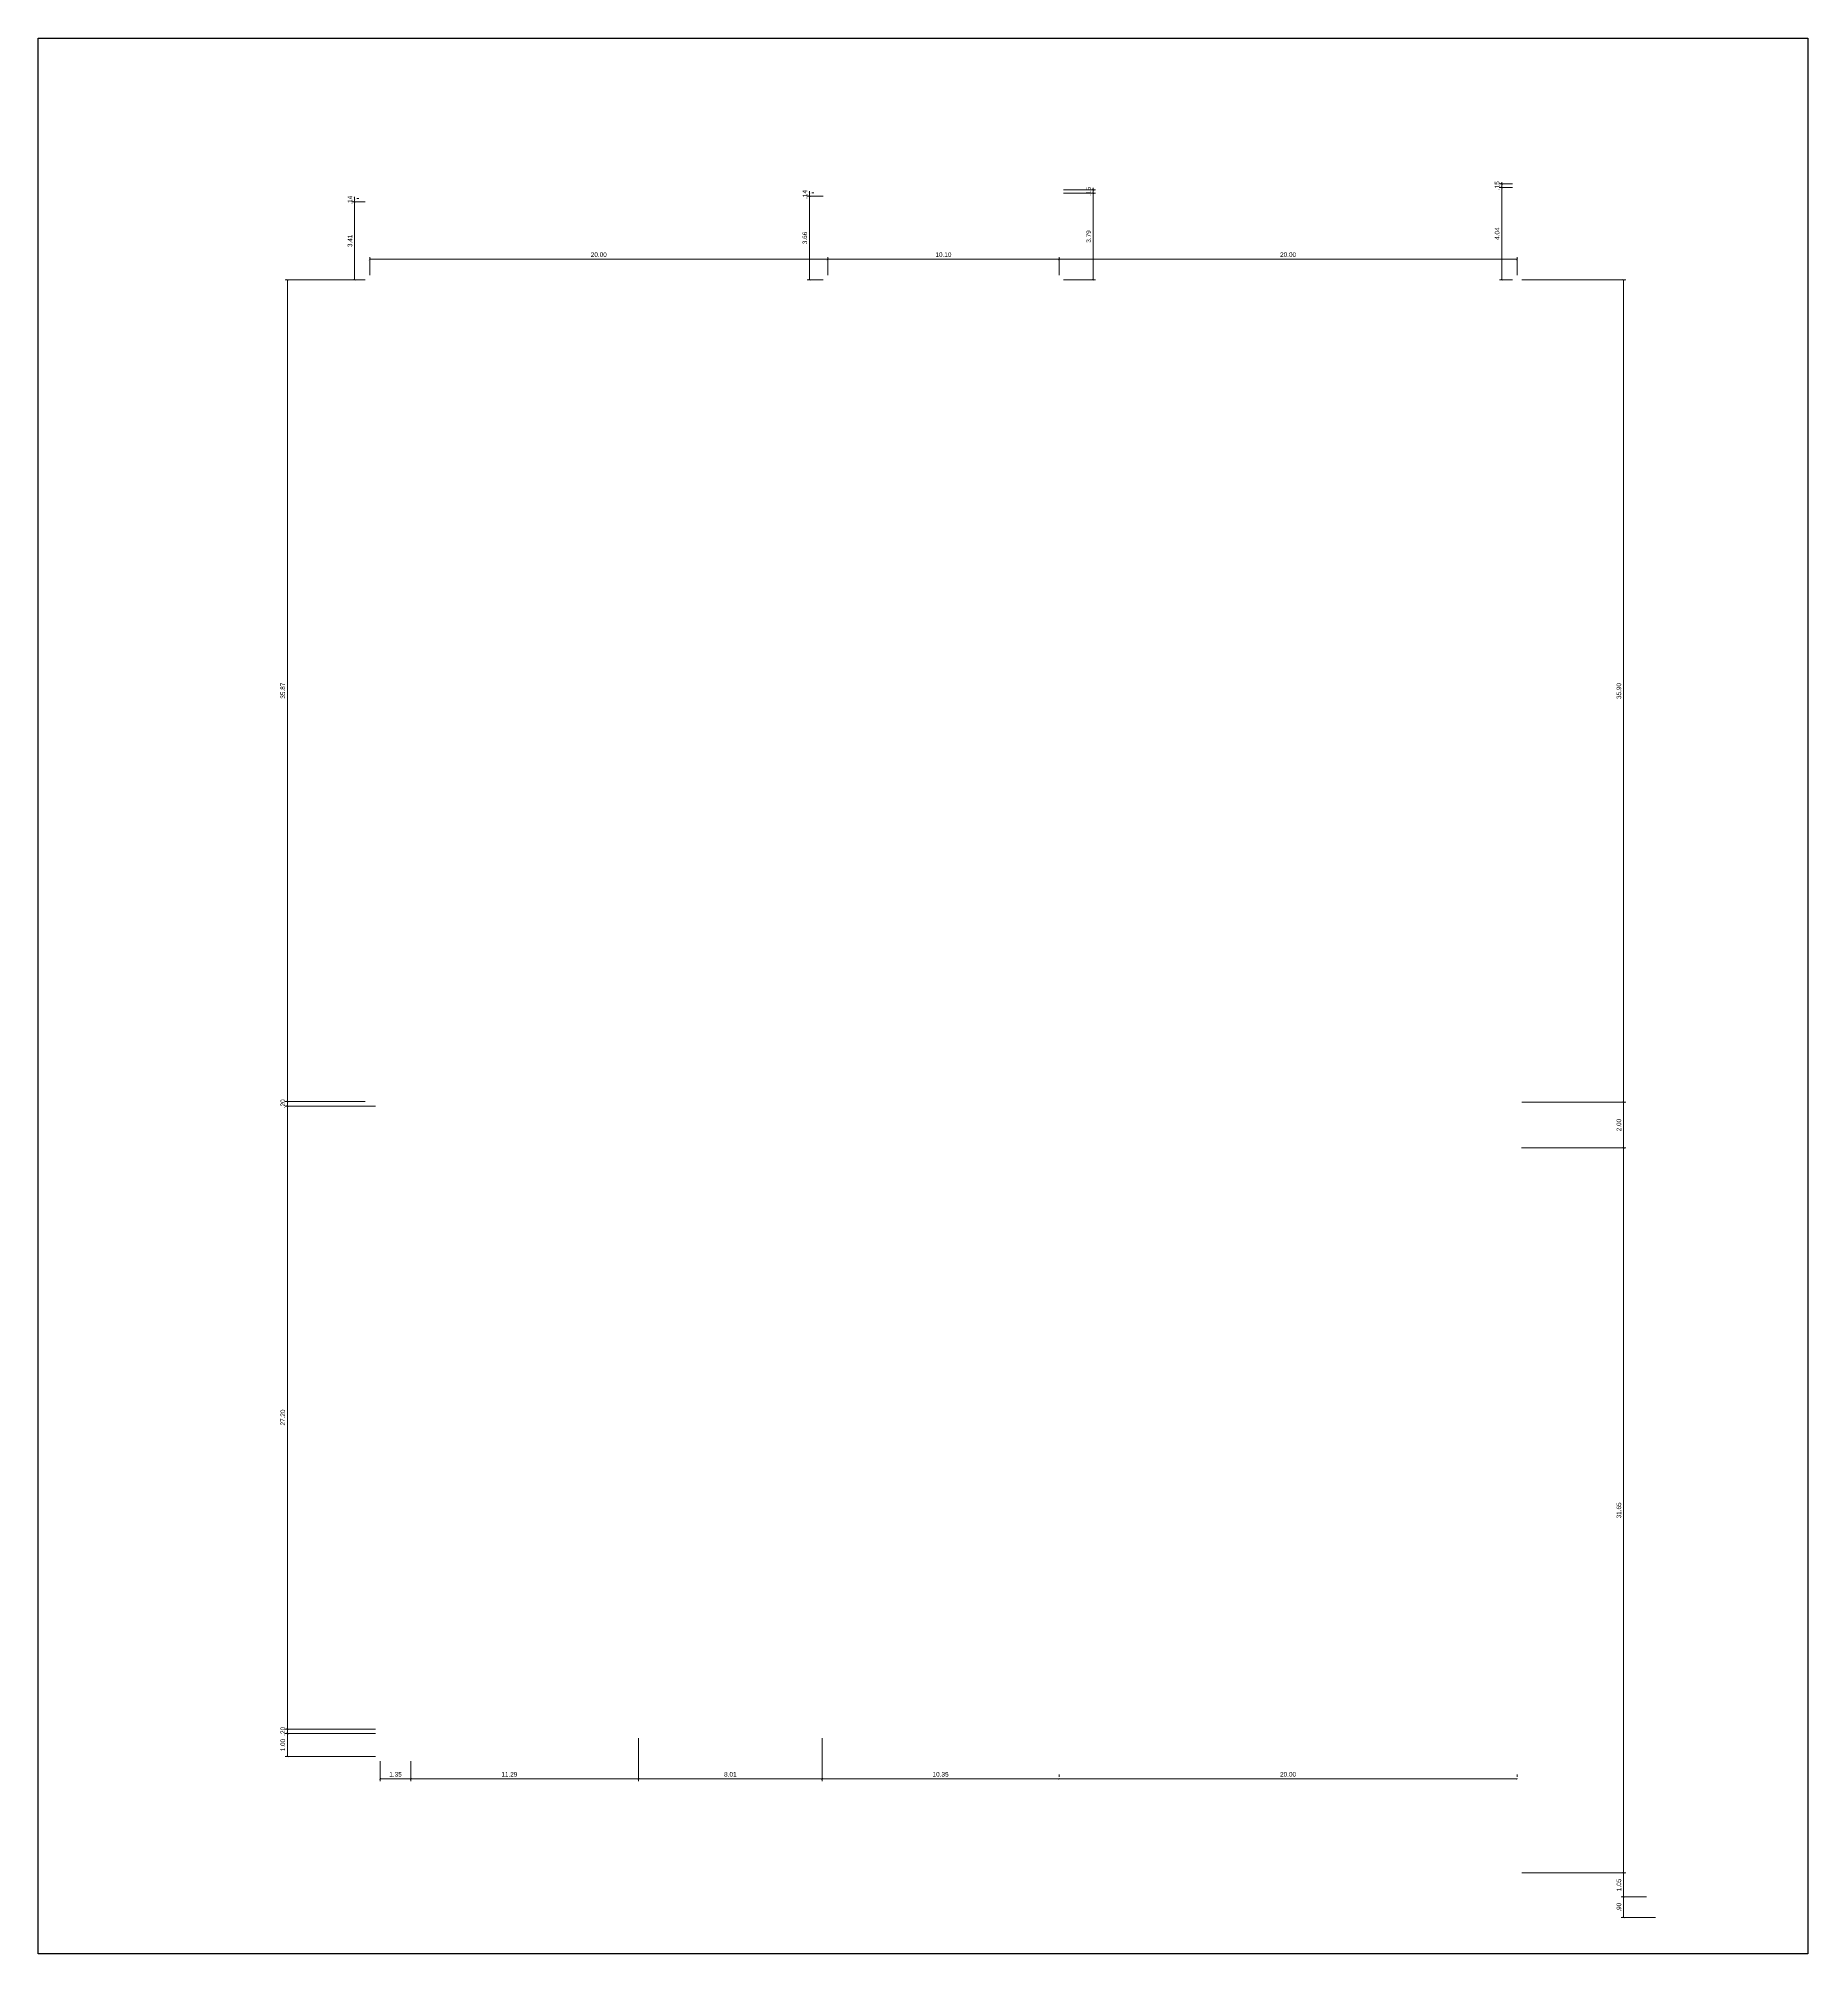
# Model space of a CAD drawing. Header units: metres. Extents: x 2394 to 3264, y 364 to 634.
# Drawn here: x 2492.1 to 2569.3, y 390.2 to 473.9 of the extents above; entities that cross this region are included whole.
import ezdxf

# ---------------------------------------------------------------- set-up
doc = ezdxf.new("R2010")
doc.units = ezdxf.units.M
doc.header["$LTSCALE"] = 5
doc.header["$MEASUREMENT"] = 0
doc.layers.add('2prancha', color=4, linetype='Continuous', lineweight=18)
doc.layers.add('COTA 1 100', color=2, linetype='Continuous')
doc.styles.add('Luana', font='arial.ttf')
doc.dimstyles.new('arial100', dxfattribs={"dimtxt": 0.2, "dimasz": 0.08, "dimexe": 0.1, "dimexo": 0.2, "dimgap": 0.1, "dimtad": 1, "dimzin": 4, "dimdsep": 46, "dimtxsty": 'Luana', "dimblk": 'ARCHTICK', "dimcen": 0, "dimclrd": 7, "dimclre": 7, "dimclrt": 256, "dimadec": 0, "dimazin": 0, "dimtfac": 1, "dimtix": 1, "dimtmove": 0, "dimatfit": 3, "dimldrblk": 'CLOSEDBLANK', "dimfxl": 0, "dimlwd": 5, "dimlwe": 5, "dimarcsym": 0})

# ---------------------------------------------------------------- blocks, each defined once
blk = doc.blocks.new('_ArchTick')
at = {"color": 0, "linetype": 'ByBlock', "const_width": 0.15}
blk.add_lwpolyline([(-0.5, -0.5), (0.5, 0.5)], dxfattribs=at)
blk = doc.blocks.new('*D35')
at = {"layer": 'COTA 1 100', "color": 7, "lineweight": 5}
for p, q in [((2506.547, 463.505), (2506.547, 464.303)), ((2506.547, 464.203), (2526.547, 464.203)), ((2526.547, 463.505), (2526.547, 464.303))]:
    blk.add_line(p, q, dxfattribs=at)
at = {"layer": 'Defpoints', "color": 0}
for p in [(2526.547, 464.203), (2506.547, 463.305), (2526.547, 463.305)]:
    blk.add_point(p, dxfattribs=at)
at = {"layer": 'COTA 1 100', "color": 7, "lineweight": 5, "xscale": 0.08, "yscale": 0.08, "zscale": 0.08, "rotation": 180}
blk.add_blockref('_ArchTick', (2506.547, 464.203), dxfattribs=at)
at = {"layer": 'COTA 1 100', "color": 7, "lineweight": 5, "xscale": 0.08, "yscale": 0.08, "zscale": 0.08}
blk.add_blockref('_ArchTick', (2526.547, 464.203), dxfattribs=at)
at = {"layer": 'COTA 1 100', "insert": (2516.547, 464.405), "char_height": 0.2, "attachment_point": 5, "style": 'Luana'}
blk.add_mtext('20.00', dxfattribs=at)
blk = doc.blocks.new('_ClosedBlank')
at = {"layer": '2prancha', "color": 0, "lineweight": -2}
for p, q in [((-1, 0.2), (0, 0)), ((-1, 0.2), (-1, -0.2)), ((0, 0), (-1, -0.2))]:
    blk.add_line(p, q, dxfattribs=at)
blk = doc.blocks.new('*D36')
at = {"layer": 'COTA 1 100', "color": 7, "lineweight": 5}
for p, q in [((2526.547, 463.505), (2526.547, 464.303)), ((2526.547, 464.203), (2536.647, 464.203)), ((2536.647, 463.505), (2536.647, 464.303))]:
    blk.add_line(p, q, dxfattribs=at)
at = {"layer": 'Defpoints', "color": 0}
for p in [(2536.647, 464.203), (2526.547, 463.305), (2536.647, 463.305)]:
    blk.add_point(p, dxfattribs=at)
at = {"layer": 'COTA 1 100', "color": 7, "lineweight": 5, "xscale": 0.08, "yscale": 0.08, "zscale": 0.08, "rotation": 180}
blk.add_blockref('_ArchTick', (2526.547, 464.203), dxfattribs=at)
at = {"layer": 'COTA 1 100', "color": 7, "lineweight": 5, "xscale": 0.08, "yscale": 0.08, "zscale": 0.08}
blk.add_blockref('_ArchTick', (2536.647, 464.203), dxfattribs=at)
at = {"layer": 'COTA 1 100', "insert": (2531.597, 464.405), "char_height": 0.2, "attachment_point": 5, "style": 'Luana'}
blk.add_mtext('10.10', dxfattribs=at)
blk = doc.blocks.new('*D37')
at = {"layer": 'COTA 1 100', "color": 7, "lineweight": 5}
for p, q in [((2536.647, 463.505), (2536.647, 464.303)), ((2536.647, 464.203), (2556.647, 464.203)), ((2556.647, 463.505), (2556.647, 464.303))]:
    blk.add_line(p, q, dxfattribs=at)
at = {"layer": 'Defpoints', "color": 0}
for p in [(2556.647, 464.203), (2536.647, 463.305), (2556.647, 463.305)]:
    blk.add_point(p, dxfattribs=at)
at = {"layer": 'COTA 1 100', "color": 7, "lineweight": 5, "xscale": 0.08, "yscale": 0.08, "zscale": 0.08, "rotation": 180}
blk.add_blockref('_ArchTick', (2536.647, 464.203), dxfattribs=at)
at = {"layer": 'COTA 1 100', "color": 7, "lineweight": 5, "xscale": 0.08, "yscale": 0.08, "zscale": 0.08}
blk.add_blockref('_ArchTick', (2556.647, 464.203), dxfattribs=at)
at = {"layer": 'COTA 1 100', "insert": (2546.647, 464.405), "char_height": 0.2, "attachment_point": 5, "style": 'Luana'}
blk.add_mtext('20.00', dxfattribs=at)
blk = doc.blocks.new('*D38')
at = {"layer": 'COTA 1 100', "color": 7, "lineweight": 5}
for p, q in [((2506.347, 463.305), (2502.851, 463.305)), ((2502.951, 463.305), (2502.951, 427.435)), ((2506.347, 427.435), (2502.851, 427.435))]:
    blk.add_line(p, q, dxfattribs=at)
at = {"layer": 'Defpoints', "color": 0}
for p in [(2506.547, 463.305), (2502.951, 427.435), (2506.547, 427.435)]:
    blk.add_point(p, dxfattribs=at)
at = {"layer": 'COTA 1 100', "color": 7, "lineweight": 5, "xscale": 0.08, "yscale": 0.08, "zscale": 0.08}
for p, rotation in [((2502.951, 463.305), 90), ((2502.951, 427.435), 270)]:
    blk.add_blockref('_ArchTick', p, dxfattribs=dict(at, rotation=rotation))
at = {"layer": 'COTA 1 100', "insert": (2502.749, 445.37), "char_height": 0.2, "attachment_point": 5, "rotation": 90, "style": 'Luana'}
blk.add_mtext('35.87', dxfattribs=at)
blk = doc.blocks.new('*D39')
at = {"layer": 'COTA 1 100', "color": 7, "lineweight": 5}
for p, q in [((2506.347, 427.435), (2502.851, 427.435)), ((2502.951, 427.435), (2502.951, 427.515)), ((2502.951, 427.435), (2502.951, 427.235)), ((2506.797, 427.235), (2502.851, 427.235)), ((2502.951, 427.235), (2502.951, 427.155))]:
    blk.add_line(p, q, dxfattribs=at)
at = {"layer": 'Defpoints', "color": 0}
for p in [(2506.547, 427.435), (2502.951, 427.235), (2506.997, 427.235)]:
    blk.add_point(p, dxfattribs=at)
at = {"layer": 'COTA 1 100', "color": 7, "lineweight": 5, "xscale": 0.08, "yscale": 0.08, "zscale": 0.08}
for p, rotation in [((2502.951, 427.435), 270), ((2502.951, 427.235), 90)]:
    blk.add_blockref('_ArchTick', p, dxfattribs=dict(at, rotation=rotation))
at = {"layer": 'COTA 1 100', "insert": (2502.749, 427.335), "char_height": 0.2, "attachment_point": 5, "rotation": 90, "style": 'Luana'}
blk.add_mtext('.20', dxfattribs=at)
blk = doc.blocks.new('*D40')
at = {"layer": 'COTA 1 100', "color": 7, "lineweight": 5}
for p, q in [((2506.797, 427.235), (2502.851, 427.235)), ((2502.951, 427.235), (2502.951, 400.035)), ((2506.797, 400.035), (2502.851, 400.035))]:
    blk.add_line(p, q, dxfattribs=at)
at = {"layer": 'Defpoints', "color": 0}
for p in [(2506.997, 427.235), (2502.951, 400.035), (2506.997, 400.035)]:
    blk.add_point(p, dxfattribs=at)
at = {"layer": 'COTA 1 100', "color": 7, "lineweight": 5, "xscale": 0.08, "yscale": 0.08, "zscale": 0.08}
for p, rotation in [((2502.951, 427.235), 90), ((2502.951, 400.035), 270)]:
    blk.add_blockref('_ArchTick', p, dxfattribs=dict(at, rotation=rotation))
at = {"layer": 'COTA 1 100', "insert": (2502.749, 413.635), "char_height": 0.2, "attachment_point": 5, "rotation": 90, "style": 'Luana'}
blk.add_mtext('27.20', dxfattribs=at)
blk = doc.blocks.new('*D41')
at = {"layer": 'COTA 1 100', "color": 7, "lineweight": 5}
for p, q in [((2506.797, 400.035), (2502.851, 400.035)), ((2506.797, 399.835), (2502.851, 399.835)), ((2502.951, 400.035), (2502.951, 400.115)), ((2502.951, 400.035), (2502.951, 399.835)), ((2502.951, 399.835), (2502.951, 399.755))]:
    blk.add_line(p, q, dxfattribs=at)
at = {"layer": 'Defpoints', "color": 0}
for p in [(2502.951, 399.835), (2506.997, 400.035), (2506.997, 399.835)]:
    blk.add_point(p, dxfattribs=at)
at = {"layer": 'COTA 1 100', "color": 7, "lineweight": 5, "xscale": 0.08, "yscale": 0.08, "zscale": 0.08}
for p, rotation in [((2502.951, 400.035), 270), ((2502.951, 399.835), 90)]:
    blk.add_blockref('_ArchTick', p, dxfattribs=dict(at, rotation=rotation))
at = {"layer": 'COTA 1 100', "insert": (2502.749, 399.935), "char_height": 0.2, "attachment_point": 5, "rotation": 90, "style": 'Luana'}
blk.add_mtext('.20', dxfattribs=at)
blk = doc.blocks.new('*D42')
at = {"layer": 'COTA 1 100', "color": 7, "lineweight": 5}
for p, q in [((2506.797, 399.835), (2502.851, 399.835)), ((2502.951, 399.835), (2502.951, 398.835)), ((2506.797, 398.835), (2502.851, 398.835))]:
    blk.add_line(p, q, dxfattribs=at)
at = {"layer": 'Defpoints', "color": 0}
for p in [(2506.997, 399.835), (2502.951, 398.835), (2506.997, 398.835)]:
    blk.add_point(p, dxfattribs=at)
at = {"layer": 'COTA 1 100', "color": 7, "lineweight": 5, "xscale": 0.08, "yscale": 0.08, "zscale": 0.08}
for p, rotation in [((2502.951, 399.835), 90), ((2502.951, 398.835), 270)]:
    blk.add_blockref('_ArchTick', p, dxfattribs=dict(at, rotation=rotation))
at = {"layer": 'COTA 1 100', "insert": (2502.749, 399.335), "char_height": 0.2, "attachment_point": 5, "rotation": 90, "style": 'Luana'}
blk.add_mtext('1.00', dxfattribs=at)
blk = doc.blocks.new('*D43')
at = {"layer": 'COTA 1 100', "color": 7, "lineweight": 5}
for p, q in [((2506.997, 398.635), (2506.997, 397.754)), ((2508.347, 398.635), (2508.347, 397.754)), ((2508.347, 397.854), (2506.997, 397.854))]:
    blk.add_line(p, q, dxfattribs=at)
at = {"layer": 'Defpoints', "color": 0}
for p in [(2506.997, 398.835), (2508.347, 398.835), (2506.997, 397.854)]:
    blk.add_point(p, dxfattribs=at)
at = {"layer": 'COTA 1 100', "color": 7, "lineweight": 5, "xscale": 0.08, "yscale": 0.08, "zscale": 0.08, "rotation": 180}
blk.add_blockref('_ArchTick', (2506.997, 397.854), dxfattribs=at)
at = {"layer": 'COTA 1 100', "color": 7, "lineweight": 5, "xscale": 0.08, "yscale": 0.08, "zscale": 0.08}
blk.add_blockref('_ArchTick', (2508.347, 397.854), dxfattribs=at)
at = {"layer": 'COTA 1 100', "insert": (2507.672, 398.056), "char_height": 0.2, "attachment_point": 5, "style": 'Luana'}
blk.add_mtext('1.35', dxfattribs=at)
blk = doc.blocks.new('*D44')
at = {"layer": 'COTA 1 100', "color": 7, "lineweight": 5}
for p, q in [((2518.287, 399.635), (2518.287, 397.754)), ((2506.997, 398.635), (2506.997, 397.754)), ((2506.997, 397.854), (2518.287, 397.854))]:
    blk.add_line(p, q, dxfattribs=at)
at = {"layer": 'Defpoints', "color": 0}
for p in [(2518.287, 399.835), (2506.997, 398.835), (2518.287, 397.854)]:
    blk.add_point(p, dxfattribs=at)
at = {"layer": 'COTA 1 100', "color": 7, "lineweight": 5, "xscale": 0.08, "yscale": 0.08, "zscale": 0.08, "rotation": 180}
blk.add_blockref('_ArchTick', (2506.997, 397.854), dxfattribs=at)
at = {"layer": 'COTA 1 100', "color": 7, "lineweight": 5, "xscale": 0.08, "yscale": 0.08, "zscale": 0.08}
blk.add_blockref('_ArchTick', (2518.287, 397.854), dxfattribs=at)
at = {"layer": 'COTA 1 100', "insert": (2512.642, 398.056), "char_height": 0.2, "attachment_point": 5, "style": 'Luana'}
blk.add_mtext('11.29', dxfattribs=at)
blk = doc.blocks.new('*D45')
at = {"layer": 'COTA 1 100', "color": 7, "lineweight": 5}
for p, q in [((2518.287, 399.635), (2518.287, 397.754)), ((2526.297, 399.635), (2526.297, 397.754)), ((2518.287, 397.854), (2526.297, 397.854))]:
    blk.add_line(p, q, dxfattribs=at)
at = {"layer": 'Defpoints', "color": 0}
for p in [(2518.287, 399.835), (2526.297, 399.835), (2526.297, 397.854)]:
    blk.add_point(p, dxfattribs=at)
at = {"layer": 'COTA 1 100', "color": 7, "lineweight": 5, "xscale": 0.08, "yscale": 0.08, "zscale": 0.08, "rotation": 180}
blk.add_blockref('_ArchTick', (2518.287, 397.854), dxfattribs=at)
at = {"layer": 'COTA 1 100', "color": 7, "lineweight": 5, "xscale": 0.08, "yscale": 0.08, "zscale": 0.08}
blk.add_blockref('_ArchTick', (2526.297, 397.854), dxfattribs=at)
at = {"layer": 'COTA 1 100', "insert": (2522.292, 398.056), "char_height": 0.2, "attachment_point": 5, "style": 'Luana'}
blk.add_mtext('8.01', dxfattribs=at)
blk = doc.blocks.new('*D46')
at = {"layer": 'COTA 1 100', "color": 7, "lineweight": 5}
for p, q in [((2526.297, 399.635), (2526.297, 397.754)), ((2526.297, 397.854), (2536.647, 397.854)), ((2536.647, 398.054), (2536.647, 397.954))]:
    blk.add_line(p, q, dxfattribs=at)
at = {"layer": 'Defpoints', "color": 0}
for p in [(2526.297, 399.835), (2536.647, 397.854), (2536.647, 397.854)]:
    blk.add_point(p, dxfattribs=at)
at = {"layer": 'COTA 1 100', "color": 7, "lineweight": 5, "xscale": 0.08, "yscale": 0.08, "zscale": 0.08, "rotation": 180}
blk.add_blockref('_ArchTick', (2526.297, 397.854), dxfattribs=at)
at = {"layer": 'COTA 1 100', "color": 7, "lineweight": 5, "xscale": 0.08, "yscale": 0.08, "zscale": 0.08}
blk.add_blockref('_ArchTick', (2536.647, 397.854), dxfattribs=at)
at = {"layer": 'COTA 1 100', "insert": (2531.472, 398.056), "char_height": 0.2, "attachment_point": 5, "style": 'Luana'}
blk.add_mtext('10.35', dxfattribs=at)
blk = doc.blocks.new('*D47')
at = {"layer": 'COTA 1 100', "color": 7, "lineweight": 5}
for p, q in [((2536.647, 398.054), (2536.647, 397.954)), ((2536.647, 397.854), (2556.647, 397.854)), ((2556.647, 398.054), (2556.647, 397.954))]:
    blk.add_line(p, q, dxfattribs=at)
at = {"layer": 'Defpoints', "color": 0}
for p in [(2536.647, 397.854), (2556.647, 397.854), (2556.647, 397.854)]:
    blk.add_point(p, dxfattribs=at)
at = {"layer": 'COTA 1 100', "color": 7, "lineweight": 5, "xscale": 0.08, "yscale": 0.08, "zscale": 0.08, "rotation": 180}
blk.add_blockref('_ArchTick', (2536.647, 397.854), dxfattribs=at)
at = {"layer": 'COTA 1 100', "color": 7, "lineweight": 5, "xscale": 0.08, "yscale": 0.08, "zscale": 0.08}
blk.add_blockref('_ArchTick', (2556.647, 397.854), dxfattribs=at)
at = {"layer": 'COTA 1 100', "insert": (2546.647, 398.056), "char_height": 0.2, "attachment_point": 5, "style": 'Luana'}
blk.add_mtext('20.00', dxfattribs=at)
blk = doc.blocks.new('*D48')
at = {"layer": 'COTA 1 100', "color": 7, "lineweight": 5}
for p, q in [((2556.847, 463.305), (2561.396, 463.305)), ((2561.296, 463.305), (2561.296, 427.405)), ((2556.847, 427.405), (2561.396, 427.405))]:
    blk.add_line(p, q, dxfattribs=at)
at = {"layer": 'Defpoints', "color": 0}
for p in [(2556.647, 463.305), (2556.647, 427.405), (2561.296, 427.405)]:
    blk.add_point(p, dxfattribs=at)
at = {"layer": 'COTA 1 100', "color": 7, "lineweight": 5, "xscale": 0.08, "yscale": 0.08, "zscale": 0.08}
for p, rotation in [((2561.296, 463.305), 90), ((2561.296, 427.405), 270)]:
    blk.add_blockref('_ArchTick', p, dxfattribs=dict(at, rotation=rotation))
at = {"layer": 'COTA 1 100', "insert": (2561.093, 445.355), "char_height": 0.2, "attachment_point": 5, "rotation": 90, "style": 'Luana'}
blk.add_mtext('35.90', dxfattribs=at)
blk = doc.blocks.new('*D49')
at = {"layer": 'COTA 1 100', "color": 7, "lineweight": 5}
for p, q in [((2556.847, 427.405), (2561.396, 427.405)), ((2561.296, 427.405), (2561.296, 425.405)), ((2556.842, 425.405), (2561.396, 425.405))]:
    blk.add_line(p, q, dxfattribs=at)
at = {"layer": 'Defpoints', "color": 0}
for p in [(2556.647, 427.405), (2556.642, 425.405), (2561.296, 425.405)]:
    blk.add_point(p, dxfattribs=at)
at = {"layer": 'COTA 1 100', "color": 7, "lineweight": 5, "xscale": 0.08, "yscale": 0.08, "zscale": 0.08}
for p, rotation in [((2561.296, 427.405), 90), ((2561.296, 425.405), 270)]:
    blk.add_blockref('_ArchTick', p, dxfattribs=dict(at, rotation=rotation))
at = {"layer": 'COTA 1 100', "insert": (2561.094, 426.405), "char_height": 0.2, "attachment_point": 5, "rotation": 90, "style": 'Luana'}
blk.add_mtext('2.00', dxfattribs=at)
blk = doc.blocks.new('*D50')
at = {"layer": 'COTA 1 100', "color": 7, "lineweight": 5}
for p, q in [((2556.842, 425.405), (2561.396, 425.405)), ((2561.296, 425.405), (2561.296, 393.755)), ((2556.847, 393.755), (2561.396, 393.755))]:
    blk.add_line(p, q, dxfattribs=at)
at = {"layer": 'Defpoints', "color": 0}
for p in [(2556.642, 425.405), (2556.647, 393.755), (2561.296, 393.755)]:
    blk.add_point(p, dxfattribs=at)
at = {"layer": 'COTA 1 100', "color": 7, "lineweight": 5, "xscale": 0.08, "yscale": 0.08, "zscale": 0.08}
for p, rotation in [((2561.296, 425.405), 90), ((2561.296, 393.755), 270)]:
    blk.add_blockref('_ArchTick', p, dxfattribs=dict(at, rotation=rotation))
at = {"layer": 'COTA 1 100', "insert": (2561.093, 409.58), "char_height": 0.2, "attachment_point": 5, "rotation": 90, "style": 'Luana'}
blk.add_mtext('31.65', dxfattribs=at)
blk = doc.blocks.new('*D51')
at = {"layer": 'COTA 1 100', "color": 7, "lineweight": 5}
for p, q in [((2556.847, 393.755), (2561.396, 393.755)), ((2561.296, 393.755), (2561.296, 392.705)), ((2562.297, 392.705), (2561.196, 392.705))]:
    blk.add_line(p, q, dxfattribs=at)
at = {"layer": 'Defpoints', "color": 0}
for p in [(2556.647, 393.755), (2561.296, 392.705), (2562.497, 392.705)]:
    blk.add_point(p, dxfattribs=at)
at = {"layer": 'COTA 1 100', "color": 7, "lineweight": 5, "xscale": 0.08, "yscale": 0.08, "zscale": 0.08}
for p, rotation in [((2561.296, 393.755), 90), ((2561.296, 392.705), 270)]:
    blk.add_blockref('_ArchTick', p, dxfattribs=dict(at, rotation=rotation))
at = {"layer": 'COTA 1 100', "insert": (2561.094, 393.23), "char_height": 0.2, "attachment_point": 5, "rotation": 90, "style": 'Luana'}
blk.add_mtext('1.05', dxfattribs=at)
blk = doc.blocks.new('*D52')
at = {"layer": 'COTA 1 100', "color": 7, "lineweight": 5}
for p, q in [((2562.297, 392.705), (2561.196, 392.705)), ((2561.296, 392.705), (2561.296, 391.805)), ((2562.697, 391.805), (2561.196, 391.805))]:
    blk.add_line(p, q, dxfattribs=at)
at = {"layer": 'Defpoints', "color": 0}
for p in [(2562.497, 392.705), (2561.296, 391.805), (2562.897, 391.805)]:
    blk.add_point(p, dxfattribs=at)
at = {"layer": 'COTA 1 100', "color": 7, "lineweight": 5, "xscale": 0.08, "yscale": 0.08, "zscale": 0.08}
for p, rotation in [((2561.296, 392.705), 90), ((2561.296, 391.805), 270)]:
    blk.add_blockref('_ArchTick', p, dxfattribs=dict(at, rotation=rotation))
at = {"layer": 'COTA 1 100', "insert": (2561.094, 392.255), "char_height": 0.2, "attachment_point": 5, "rotation": 90, "style": 'Luana'}
blk.add_mtext('.90', dxfattribs=at)
blk = doc.blocks.new('*D53')
at = {"layer": 'COTA 1 100', "color": 7, "lineweight": 5}
for p, q in [((2506.347, 466.714), (2505.784, 466.714)), ((2505.884, 463.305), (2505.884, 466.714)), ((2506.347, 463.305), (2505.784, 463.305))]:
    blk.add_line(p, q, dxfattribs=at)
at = {"layer": 'Defpoints', "color": 0}
for p in [(2505.884, 466.714), (2506.547, 466.714), (2506.547, 463.305)]:
    blk.add_point(p, dxfattribs=at)
at = {"layer": 'COTA 1 100', "color": 7, "lineweight": 5, "xscale": 0.08, "yscale": 0.08, "zscale": 0.08}
for p, rotation in [((2505.884, 466.714), 90), ((2505.884, 463.305), 270)]:
    blk.add_blockref('_ArchTick', p, dxfattribs=dict(at, rotation=rotation))
at = {"layer": 'COTA 1 100', "insert": (2505.682, 465.009), "char_height": 0.2, "attachment_point": 5, "rotation": 90, "style": 'Luana'}
blk.add_mtext('3.41', dxfattribs=at)
blk = doc.blocks.new('*D54')
at = {"layer": 'COTA 1 100', "color": 7, "lineweight": 5}
for p, q in [((2506.347, 466.714), (2505.784, 466.714)), ((2505.884, 466.856), (2505.884, 466.936)), ((2505.884, 466.714), (2505.884, 466.856)), ((2505.884, 466.714), (2505.884, 466.634)), ((2506.076, 466.856), (2505.984, 466.856))]:
    blk.add_line(p, q, dxfattribs=at)
at = {"layer": 'Defpoints', "color": 0}
for p in [(2505.876, 466.856), (2505.884, 466.856), (2506.547, 466.714)]:
    blk.add_point(p, dxfattribs=at)
at = {"layer": 'COTA 1 100', "color": 7, "lineweight": 5, "xscale": 0.08, "yscale": 0.08, "zscale": 0.08}
for p, rotation in [((2505.884, 466.856), 270), ((2505.884, 466.714), 90)]:
    blk.add_blockref('_ArchTick', p, dxfattribs=dict(at, rotation=rotation))
at = {"layer": 'COTA 1 100', "insert": (2505.684, 466.785), "char_height": 0.2, "attachment_point": 5, "rotation": 90, "style": 'Luana'}
blk.add_mtext('.14', dxfattribs=at)
blk = doc.blocks.new('*D55')
at = {"layer": 'COTA 1 100', "color": 7, "lineweight": 5}
for p, q in [((2526.347, 466.965), (2525.647, 466.965)), ((2525.747, 463.305), (2525.747, 466.965)), ((2526.347, 463.305), (2525.647, 463.305))]:
    blk.add_line(p, q, dxfattribs=at)
at = {"layer": 'Defpoints', "color": 0}
for p in [(2525.747, 466.965), (2526.547, 466.965), (2526.547, 463.305)]:
    blk.add_point(p, dxfattribs=at)
at = {"layer": 'COTA 1 100', "color": 7, "lineweight": 5, "xscale": 0.08, "yscale": 0.08, "zscale": 0.08}
for p, rotation in [((2525.747, 466.965), 90), ((2525.747, 463.305), 270)]:
    blk.add_blockref('_ArchTick', p, dxfattribs=dict(at, rotation=rotation))
at = {"layer": 'COTA 1 100', "insert": (2525.545, 465.135), "char_height": 0.2, "attachment_point": 5, "rotation": 90, "style": 'Luana'}
blk.add_mtext('3.66', dxfattribs=at)
blk = doc.blocks.new('*D56')
at = {"layer": 'COTA 1 100', "color": 7, "lineweight": 5}
for p, q in [((2526.347, 466.965), (2525.647, 466.965)), ((2525.747, 467.105), (2525.747, 467.185)), ((2525.747, 466.965), (2525.747, 467.105)), ((2525.747, 466.965), (2525.747, 466.885)), ((2525.934, 467.105), (2525.847, 467.105))]:
    blk.add_line(p, q, dxfattribs=at)
at = {"layer": 'Defpoints', "color": 0}
for p in [(2525.734, 467.105), (2525.747, 467.105), (2526.547, 466.965)]:
    blk.add_point(p, dxfattribs=at)
at = {"layer": 'COTA 1 100', "color": 7, "lineweight": 5, "xscale": 0.08, "yscale": 0.08, "zscale": 0.08}
for p, rotation in [((2525.747, 467.105), 270), ((2525.747, 466.965), 90)]:
    blk.add_blockref('_ArchTick', p, dxfattribs=dict(at, rotation=rotation))
at = {"layer": 'COTA 1 100', "insert": (2525.547, 467.035), "char_height": 0.2, "attachment_point": 5, "rotation": 90, "style": 'Luana'}
blk.add_mtext('.14', dxfattribs=at)
blk = doc.blocks.new('*D57')
at = {"layer": 'COTA 1 100', "color": 7, "lineweight": 5}
for p, q in [((2536.847, 467.092), (2538.236, 467.092)), ((2538.136, 463.305), (2538.136, 467.092)), ((2536.847, 463.305), (2538.236, 463.305))]:
    blk.add_line(p, q, dxfattribs=at)
at = {"layer": 'Defpoints', "color": 0}
for p in [(2536.647, 467.092), (2538.136, 467.092), (2536.647, 463.305)]:
    blk.add_point(p, dxfattribs=at)
at = {"layer": 'COTA 1 100', "color": 7, "lineweight": 5, "xscale": 0.08, "yscale": 0.08, "zscale": 0.08}
for p, rotation in [((2538.136, 467.092), 90), ((2538.136, 463.305), 270)]:
    blk.add_blockref('_ArchTick', p, dxfattribs=dict(at, rotation=rotation))
at = {"layer": 'COTA 1 100', "insert": (2537.934, 465.199), "char_height": 0.2, "attachment_point": 5, "rotation": 90, "style": 'Luana'}
blk.add_mtext('3.79', dxfattribs=at)
blk = doc.blocks.new('*D58')
at = {"layer": 'COTA 1 100', "color": 7, "lineweight": 5}
for p, q in [((2536.847, 467.243), (2538.236, 467.243)), ((2536.847, 467.092), (2538.236, 467.092)), ((2538.136, 467.243), (2538.136, 467.323)), ((2538.136, 467.092), (2538.136, 467.243)), ((2538.136, 467.092), (2538.136, 467.012))]:
    blk.add_line(p, q, dxfattribs=at)
at = {"layer": 'Defpoints', "color": 0}
for p in [(2536.647, 467.243), (2536.647, 467.092), (2538.136, 467.243)]:
    blk.add_point(p, dxfattribs=at)
at = {"layer": 'COTA 1 100', "color": 7, "lineweight": 5, "xscale": 0.08, "yscale": 0.08, "zscale": 0.08}
for p, rotation in [((2538.136, 467.243), 270), ((2538.136, 467.092), 90)]:
    blk.add_blockref('_ArchTick', p, dxfattribs=dict(at, rotation=rotation))
at = {"layer": 'COTA 1 100', "insert": (2537.934, 467.168), "char_height": 0.2, "attachment_point": 5, "rotation": 90, "style": 'Luana'}
blk.add_mtext('.15', dxfattribs=at)
blk = doc.blocks.new('*D59')
at = {"layer": 'COTA 1 100', "color": 7, "lineweight": 5}
for p, q in [((2556.447, 467.344), (2555.877, 467.344)), ((2555.977, 463.305), (2555.977, 467.344)), ((2556.447, 463.305), (2555.877, 463.305))]:
    blk.add_line(p, q, dxfattribs=at)
at = {"layer": 'Defpoints', "color": 0}
for p in [(2555.977, 467.344), (2556.647, 467.344), (2556.647, 463.305)]:
    blk.add_point(p, dxfattribs=at)
at = {"layer": 'COTA 1 100', "color": 7, "lineweight": 5, "xscale": 0.08, "yscale": 0.08, "zscale": 0.08}
for p, rotation in [((2555.977, 467.344), 90), ((2555.977, 463.305), 270)]:
    blk.add_blockref('_ArchTick', p, dxfattribs=dict(at, rotation=rotation))
at = {"layer": 'COTA 1 100', "insert": (2555.775, 465.324), "char_height": 0.2, "attachment_point": 5, "rotation": 90, "style": 'Luana'}
blk.add_mtext('4.04', dxfattribs=at)
blk = doc.blocks.new('*D60')
at = {"layer": 'COTA 1 100', "color": 7, "lineweight": 5}
for p, q in [((2556.447, 467.494), (2555.877, 467.494)), ((2555.977, 467.494), (2555.977, 467.574)), ((2555.977, 467.344), (2555.977, 467.494)), ((2556.447, 467.344), (2555.877, 467.344)), ((2555.977, 467.344), (2555.977, 467.264))]:
    blk.add_line(p, q, dxfattribs=at)
at = {"layer": 'Defpoints', "color": 0}
for p in [(2555.977, 467.494), (2556.647, 467.494), (2556.647, 467.344)]:
    blk.add_point(p, dxfattribs=at)
at = {"layer": 'COTA 1 100', "color": 7, "lineweight": 5, "xscale": 0.08, "yscale": 0.08, "zscale": 0.08}
for p, rotation in [((2555.977, 467.494), 270), ((2555.977, 467.344), 90)]:
    blk.add_blockref('_ArchTick', p, dxfattribs=dict(at, rotation=rotation))
at = {"layer": 'COTA 1 100', "insert": (2555.775, 467.419), "char_height": 0.2, "attachment_point": 5, "rotation": 90, "style": 'Luana'}
blk.add_mtext('.15', dxfattribs=at)

msp = doc.modelspace()

# ---------------------------------------------------------------- linework, layer by layer
msp.add_lwpolyline([(2569.337, 390.226), (2492.073, 390.226), (2492.073, 473.852), (2569.337, 473.852)], close=True)

# ---------------------------------------------------------------- dimensions: what is measured, and where the dimension line sits
at = {"layer": 'COTA 1 100'}
for base, p1, p2, picture, middle in [((2555.977, 467.494), (2556.647, 467.344), (2556.647, 467.494), '*D60', (2555.775, 467.419)), ((2505.884, 466.856), (2506.547, 466.714), (2505.876, 466.856), '*D54', (2505.684, 466.785)), ((2525.747, 467.105), (2526.547, 466.965), (2525.734, 467.105), '*D56', (2525.547, 467.035)), ((2538.136, 467.243), (2536.647, 467.092), (2536.647, 467.243), '*D58', (2537.934, 467.168)), ((2502.951, 427.235), (2506.547, 427.435), (2506.997, 427.235), '*D39', (2502.749, 427.335)), ((2561.296, 425.405), (2556.647, 427.405), (2556.642, 425.405), '*D49', (2561.094, 426.405)), ((2502.951, 400.035), (2506.997, 427.235), (2506.997, 400.035), '*D40', (2502.749, 413.635)), ((2561.296, 393.755), (2556.642, 425.405), (2556.647, 393.755), '*D50', (2561.093, 409.58)), ((2502.951, 399.835), (2506.997, 400.035), (2506.997, 399.835), '*D41', (2502.749, 399.935)), ((2502.951, 398.835), (2506.997, 399.835), (2506.997, 398.835), '*D42', (2502.749, 399.335)), ((2561.296, 392.705), (2556.647, 393.755), (2562.497, 392.705), '*D51', (2561.094, 393.23)), ((2561.296, 391.805), (2562.497, 392.705), (2562.897, 391.805), '*D52', (2561.094, 392.255))]:
    dim = msp.add_linear_dim(base=base, p1=p1, p2=p2, angle=90, dimstyle='arial100', override={"dimtmove": 1}, dxfattribs=at)
    dim.commit()
    dim.dimension.update_dxf_attribs({"geometry": picture, "text_midpoint": middle})
for base, p1, p2, picture, middle in [((2505.884, 466.714), (2506.547, 463.305), (2506.547, 466.714), '*D53', (2505.682, 465.009)), ((2525.747, 466.965), (2526.547, 463.305), (2526.547, 466.965), '*D55', (2525.545, 465.135)), ((2538.136, 467.092), (2536.647, 463.305), (2536.647, 467.092), '*D57', (2537.934, 465.199)), ((2555.977, 467.344), (2556.647, 463.305), (2556.647, 467.344), '*D59', (2555.775, 465.324)), ((2502.951, 427.435), (2506.547, 463.305), (2506.547, 427.435), '*D38', (2502.749, 445.37)), ((2561.296, 427.405), (2556.647, 463.305), (2556.647, 427.405), '*D48', (2561.093, 445.355))]:
    dim = msp.add_linear_dim(base=base, p1=p1, p2=p2, angle=90, dimstyle='arial100', dxfattribs=at)
    dim.commit()
    dim.dimension.update_dxf_attribs({"geometry": picture, "text_midpoint": middle})
for base, p1, p2, picture, middle in [((2526.547, 464.203), (2506.547, 463.305), (2526.547, 463.305), '*D35', (2516.547, 464.405)), ((2506.997, 397.854), (2508.347, 398.835), (2506.997, 398.835), '*D43', (2507.672, 398.056))]:
    dim = msp.add_linear_dim(base=base, p1=p1, p2=p2, dimstyle='arial100', dxfattribs=at)
    dim.commit()
    dim.dimension.update_dxf_attribs({"geometry": picture, "text_midpoint": middle})
for base, p1, p2, picture, middle in [((2536.647, 464.203), (2526.547, 463.305), (2536.647, 463.305), '*D36', (2531.597, 464.405)), ((2556.647, 464.203), (2536.647, 463.305), (2556.647, 463.305), '*D37', (2546.647, 464.405)), ((2518.287, 397.854), (2506.997, 398.835), (2518.287, 399.835), '*D44', (2512.642, 398.056)), ((2526.297, 397.854), (2518.287, 399.835), (2526.297, 399.835), '*D45', (2522.292, 398.056)), ((2536.647, 397.854), (2526.297, 399.835), (2536.647, 397.854), '*D46', (2531.472, 398.056)), ((2556.647, 397.854), (2536.647, 397.854), (2556.647, 397.854), '*D47', (2546.647, 398.056))]:
    dim = msp.add_linear_dim(base=base, p1=p1, p2=p2, dimstyle='arial100', override={"dimtmove": 1}, dxfattribs=at)
    dim.commit()
    dim.dimension.update_dxf_attribs({"geometry": picture, "text_midpoint": middle})

doc.saveas('drawing.dxf')
